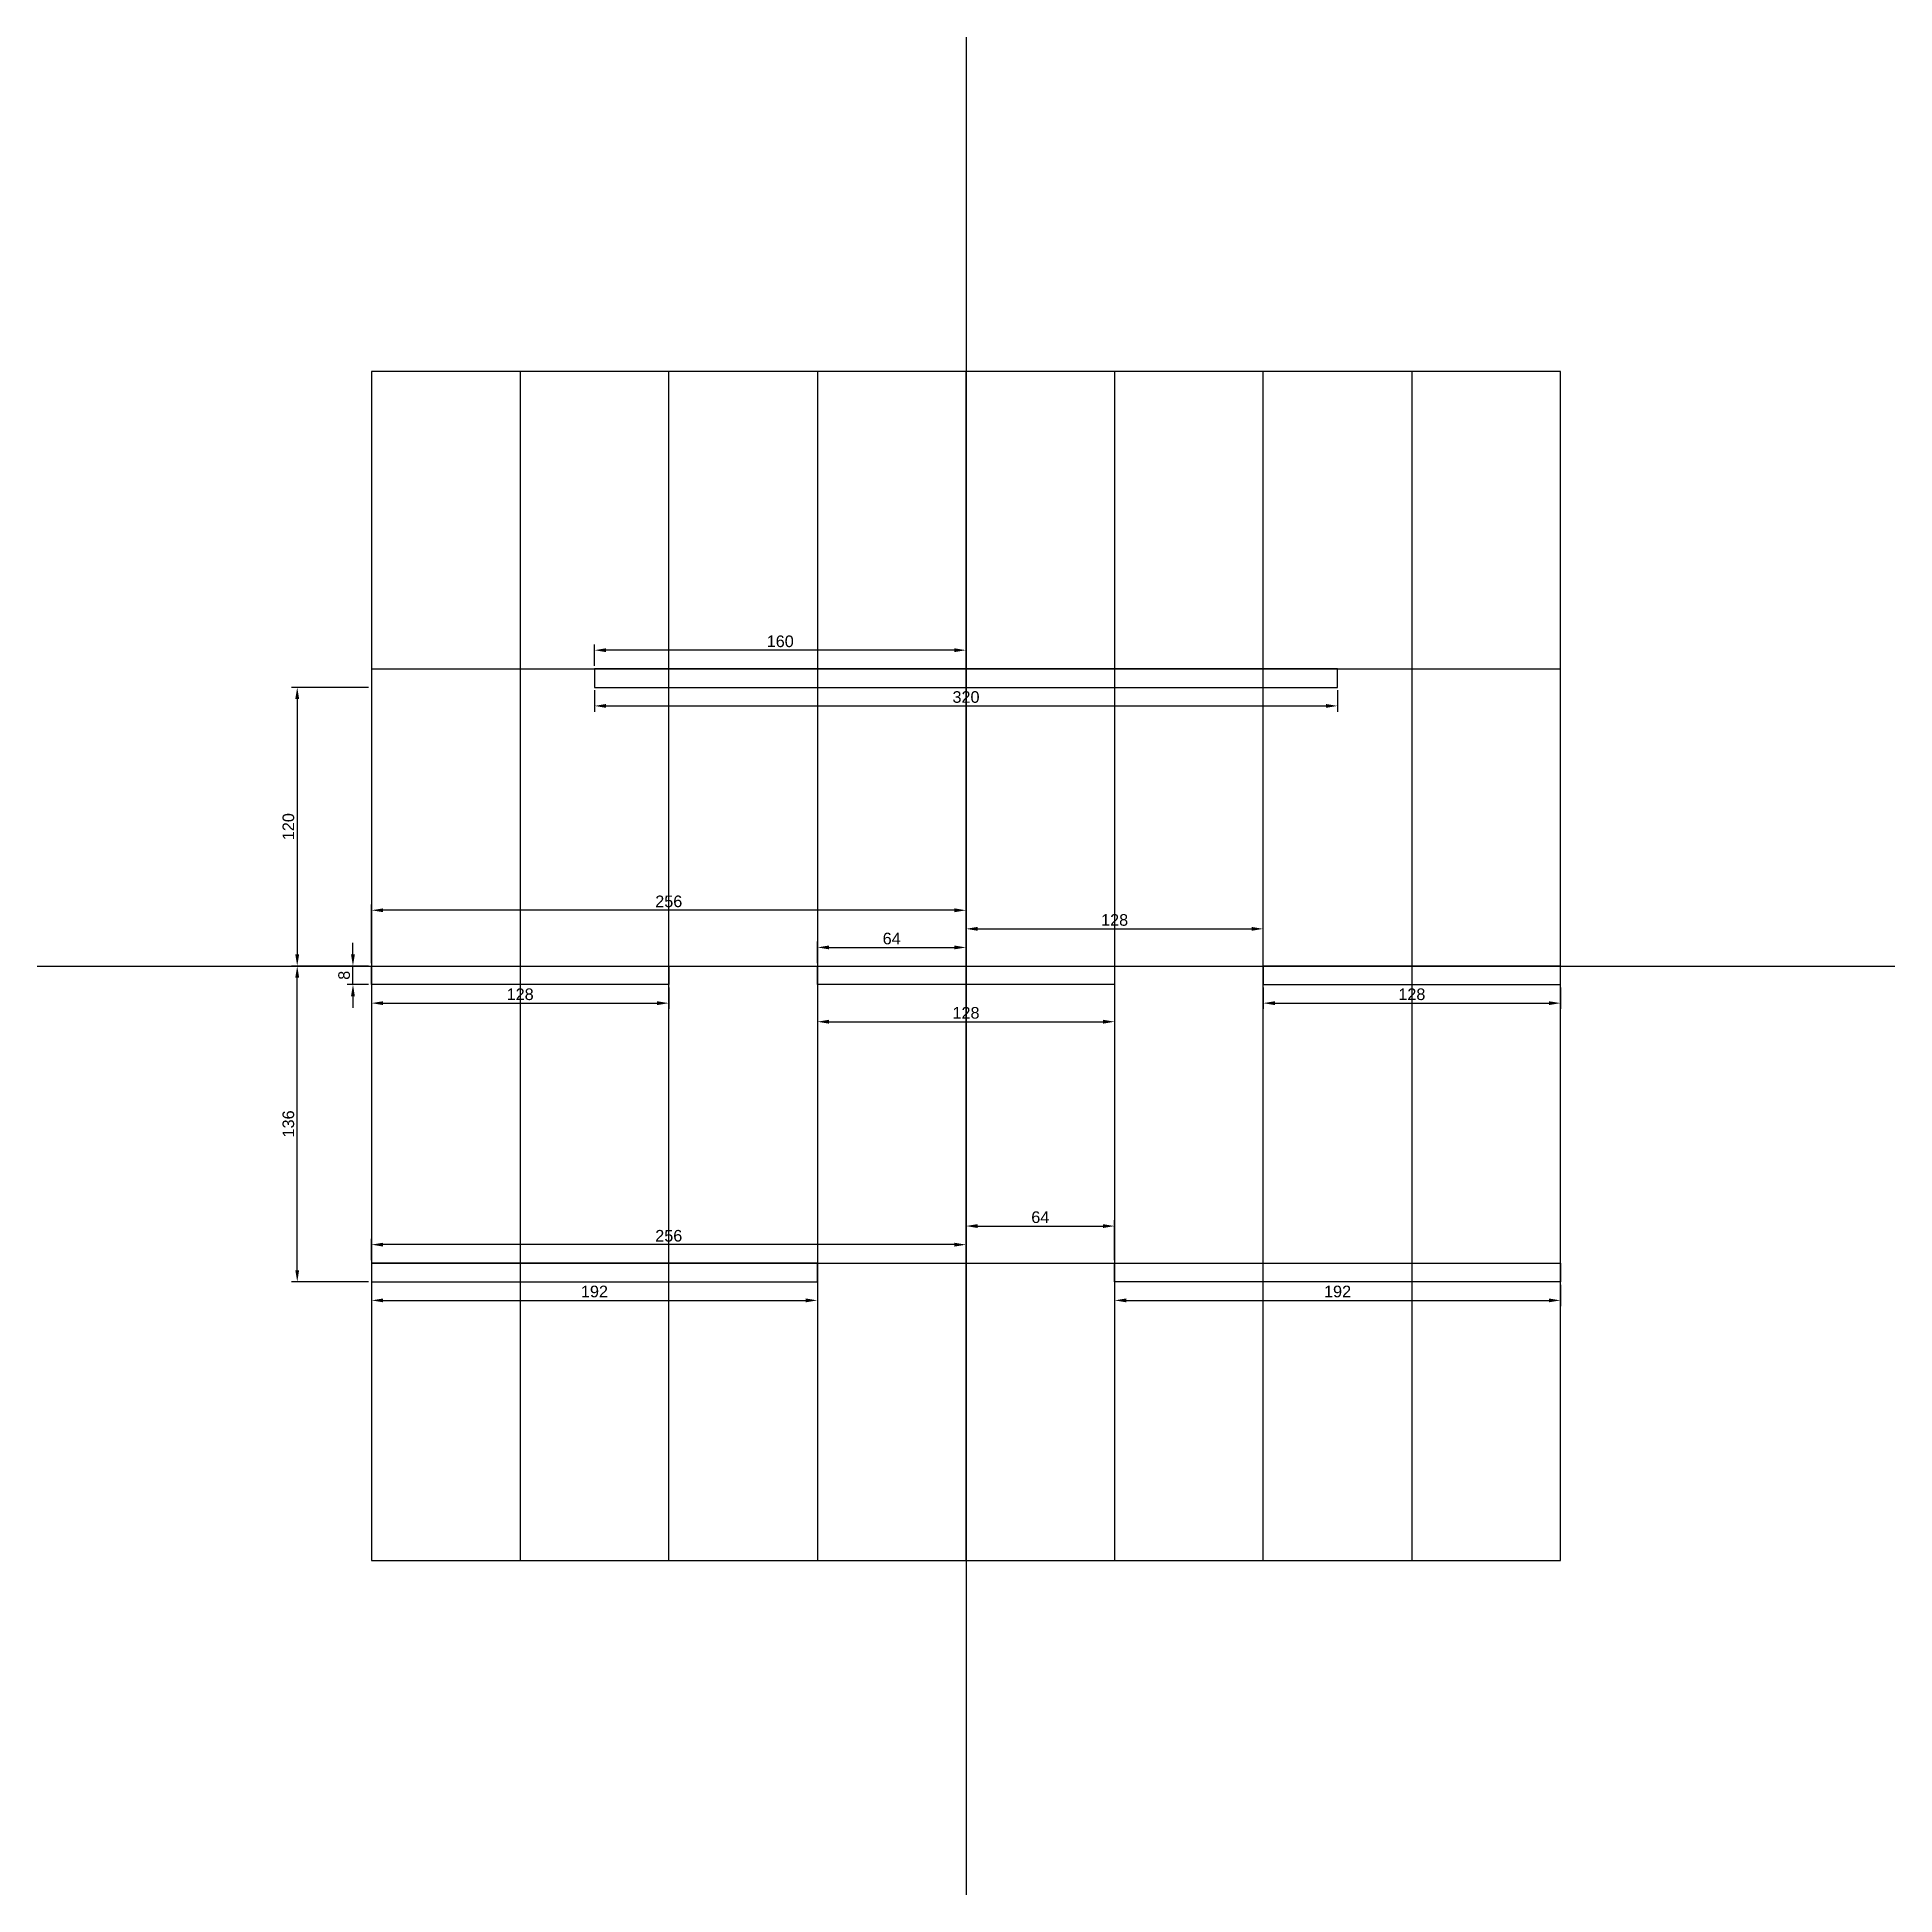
# Model space of a CAD drawing. Header units: millimetres. Extents: x -400 to 400, y -400 to 400.
import ezdxf

# ---------------------------------------------------------------- set-up
doc = ezdxf.new("R2010")
doc.units = ezdxf.units.MM
for name, color, linetype in [('border', 24, 'Continuous'), ('meas2', 160, 'Continuous'), ('stage', 160, 'Continuous')]:
    doc.layers.add(name, color=color, linetype=linetype)
doc.layers.add('grid', color=7, linetype='Continuous', true_color=0x6e6e6e)
doc.layers.add('grid2', color=7, linetype='Continuous', true_color=0xb0b0b0)
doc.styles.get("Standard").update_dxf_attribs({"font": 'arial.ttf'})
doc.dimstyles.new('Annotative', dxfattribs={"dimscale": 0, "dimtxt": 2.5, "dimasz": 2.5, "dimexe": 1.25, "dimexo": 0.625, "dimtad": 1, "dimtxsty": 'Standard', "dimcen": 2.5, "dimadec": 0, "dimazin": 0, "dimtfac": 1, "dimtmove": 0, "dimatfit": 3, "dimfxl": 1, "dimarcsym": 0})

# ---------------------------------------------------------------- blocks, each defined once
blk = doc.blocks.new('*D32')
at = {"layer": 'Defpoints', "color": 0, "transparency": 16777216}
for p in [(-264, 0), (-256, 0), (-256, -8)]:
    blk.add_point(p, dxfattribs=at)
at = {"layer": 'meas2', "color": 0, "lineweight": -2, "transparency": 16777216}
for p, q in [((-264, 5), (-264, 10)), ((-257.25, 0), (-266.5, 0)), ((-264, -8), (-264, 0)), ((-257.25, -8), (-266.5, -8)), ((-264, -13), (-264, -18))]:
    blk.add_line(p, q, dxfattribs=at)
at = {"layer": 'meas2', "color": 0, "transparency": 16777216}
for points in [[(-264.83, 5), (-263.17, 5), (-264, 0)], [(-264.83, -13), (-263.17, -13), (-264, -8)]]:
    blk.add_solid(points, dxfattribs=at)
at = {"layer": 'meas2', "color": 0, "transparency": 16777216, "insert": (-267.8, -4), "char_height": 5, "attachment_point": 5, "rotation": 90}
blk.add_mtext('8', dxfattribs=at)
blk = doc.blocks.new('*D33')
at = {"layer": 'Defpoints', "color": 0, "transparency": 16777216}
for p in [(0, 8), (-64, 0), (0, 0)]:
    blk.add_point(p, dxfattribs=at)
at = {"layer": 'meas2', "color": 0, "lineweight": -2, "transparency": 16777216}
for p, q in [((-64, 1.25), (-64, 10.5)), ((-59, 8), (-5, 8)), ((0, 1.25), (0, 10.5))]:
    blk.add_line(p, q, dxfattribs=at)
at = {"layer": 'meas2', "color": 0, "transparency": 16777216}
for points in [[(-59, 8.83), (-59, 7.17), (-64, 8)], [(-5, 8.83), (-5, 7.17), (0, 8)]]:
    blk.add_solid(points, dxfattribs=at)
at = {"layer": 'meas2', "color": 0, "transparency": 16777216, "insert": (-32, 11.8), "char_height": 5, "attachment_point": 5}
blk.add_mtext('64', dxfattribs=at)
blk = doc.blocks.new('*D34')
at = {"layer": 'Defpoints', "color": 0, "transparency": 16777216}
for p in [(-256, 24), (-256, 0), (0, 0)]:
    blk.add_point(p, dxfattribs=at)
at = {"layer": 'meas2', "color": 0, "lineweight": -2, "transparency": 16777216}
for p, q in [((-256, 1.25), (-256, 26.5)), ((-5, 24), (-251, 24)), ((0, 1.25), (0, 26.5))]:
    blk.add_line(p, q, dxfattribs=at)
at = {"layer": 'meas2', "color": 0, "transparency": 16777216}
for points in [[(-251, 24.83), (-251, 23.17), (-256, 24)], [(-5, 24.83), (-5, 23.17), (0, 24)]]:
    blk.add_solid(points, dxfattribs=at)
at = {"layer": 'meas2', "color": 0, "transparency": 16777216, "insert": (-128, 27.8), "char_height": 5, "attachment_point": 5}
blk.add_mtext('256', dxfattribs=at)
blk = doc.blocks.new('*D35')
at = {"layer": 'Defpoints', "color": 0, "transparency": 16777216}
for p in [(128, 16), (0, 0), (128, 0)]:
    blk.add_point(p, dxfattribs=at)
at = {"layer": 'meas2', "color": 0, "lineweight": -2, "transparency": 16777216}
for p, q in [((0, 1.25), (0, 18.5)), ((5, 16), (123, 16)), ((128, 1.25), (128, 18.5))]:
    blk.add_line(p, q, dxfattribs=at)
at = {"layer": 'meas2', "color": 0, "transparency": 16777216}
for points in [[(5, 16.83), (5, 15.17), (0, 16)], [(123, 16.83), (123, 15.17), (128, 16)]]:
    blk.add_solid(points, dxfattribs=at)
at = {"layer": 'meas2', "color": 0, "transparency": 16777216, "insert": (64, 19.8), "char_height": 5, "attachment_point": 5}
blk.add_mtext('128', dxfattribs=at)
blk = doc.blocks.new('*D36')
at = {"layer": 'Defpoints', "color": 0, "transparency": 16777216}
for p in [(-256, -120), (-256, -128), (0, -128)]:
    blk.add_point(p, dxfattribs=at)
at = {"layer": 'meas2', "color": 0, "lineweight": -2, "transparency": 16777216}
for p, q in [((-256, -126.75), (-256, -117.5)), ((-5, -120), (-251, -120)), ((0, -126.75), (0, -117.5))]:
    blk.add_line(p, q, dxfattribs=at)
at = {"layer": 'meas2', "color": 0, "transparency": 16777216}
for points in [[(-251, -119.17), (-251, -120.83), (-256, -120)], [(-5, -119.17), (-5, -120.83), (0, -120)]]:
    blk.add_solid(points, dxfattribs=at)
at = {"layer": 'meas2', "color": 0, "transparency": 16777216, "insert": (-128, -116.2), "char_height": 5, "attachment_point": 5}
blk.add_mtext('256', dxfattribs=at)
blk = doc.blocks.new('*D37')
at = {"layer": 'Defpoints', "color": 0, "transparency": 16777216}
for p in [(64, -112), (0, -128), (64, -128)]:
    blk.add_point(p, dxfattribs=at)
at = {"layer": 'meas2', "color": 0, "lineweight": -2, "transparency": 16777216}
for p, q in [((0, -126.75), (0, -109.5)), ((5, -112), (59, -112)), ((64, -126.75), (64, -109.5))]:
    blk.add_line(p, q, dxfattribs=at)
at = {"layer": 'meas2', "color": 0, "transparency": 16777216}
for points in [[(5, -111.17), (5, -112.83), (0, -112)], [(59, -111.17), (59, -112.83), (64, -112)]]:
    blk.add_solid(points, dxfattribs=at)
at = {"layer": 'meas2', "color": 0, "transparency": 16777216, "insert": (32, -108.2), "char_height": 5, "attachment_point": 5}
blk.add_mtext('64', dxfattribs=at)
blk = doc.blocks.new('*D38')
at = {"layer": 'Defpoints', "color": 0, "transparency": 16777216}
for p in [(-160, 136), (-160, 128), (0, 128)]:
    blk.add_point(p, dxfattribs=at)
at = {"layer": 'meas2', "color": 0, "lineweight": -2, "transparency": 16777216}
for p, q in [((-160, 129.25), (-160, 138.5)), ((-5, 136), (-155, 136)), ((0, 129.25), (0, 138.5))]:
    blk.add_line(p, q, dxfattribs=at)
at = {"layer": 'meas2', "color": 0, "transparency": 16777216}
for points in [[(-155, 136.83), (-155, 135.17), (-160, 136)], [(-5, 136.83), (-5, 135.17), (0, 136)]]:
    blk.add_solid(points, dxfattribs=at)
at = {"layer": 'meas2', "color": 0, "transparency": 16777216, "insert": (-80, 139.8), "char_height": 5, "attachment_point": 5}
blk.add_mtext('160', dxfattribs=at)
blk = doc.blocks.new('*D39')
at = {"layer": 'Defpoints', "color": 0, "transparency": 16777216}
for p in [(-256, 120), (-288, 0), (-256, 0)]:
    blk.add_point(p, dxfattribs=at)
at = {"layer": 'meas2', "color": 0, "lineweight": -2, "transparency": 16777216}
for p, q in [((-257.25, 120), (-290.5, 120)), ((-288, 115), (-288, 5)), ((-257.25, 0), (-290.5, 0))]:
    blk.add_line(p, q, dxfattribs=at)
at = {"layer": 'meas2', "color": 0, "transparency": 16777216}
for points in [[(-288.83, 115), (-287.17, 115), (-288, 120)], [(-288.83, 5), (-287.17, 5), (-288, 0)]]:
    blk.add_solid(points, dxfattribs=at)
at = {"layer": 'meas2', "color": 0, "transparency": 16777216, "insert": (-291.8, 60), "char_height": 5, "attachment_point": 5, "rotation": 90}
blk.add_mtext('120', dxfattribs=at)
blk = doc.blocks.new('*D40')
at = {"layer": 'Defpoints', "color": 0, "transparency": 16777216}
for p in [(-288, 0), (-256, 0), (-256, -136)]:
    blk.add_point(p, dxfattribs=at)
at = {"layer": 'meas2', "color": 0, "lineweight": -2, "transparency": 16777216}
for p, q in [((-257.25, 0), (-290.5, 0)), ((-288, -131), (-288, -5)), ((-257.25, -136), (-290.5, -136))]:
    blk.add_line(p, q, dxfattribs=at)
at = {"layer": 'meas2', "color": 0, "transparency": 16777216}
for points in [[(-288.83, -5), (-287.17, -5), (-288, 0)], [(-288.83, -131), (-287.17, -131), (-288, -136)]]:
    blk.add_solid(points, dxfattribs=at)
at = {"layer": 'meas2', "color": 0, "transparency": 16777216, "insert": (-291.8, -68), "char_height": 5, "attachment_point": 5, "rotation": 90}
blk.add_mtext('136', dxfattribs=at)
blk = doc.blocks.new('*D41')
at = {"layer": 'Defpoints', "color": 0, "transparency": 16777216}
for p in [(-160, 120), (160, 120), (160, 112)]:
    blk.add_point(p, dxfattribs=at)
at = {"layer": 'meas2', "color": 0, "lineweight": -2, "transparency": 16777216}
for p, q in [((-160, 118.75), (-160, 109.5)), ((-155, 112), (155, 112)), ((160, 118.75), (160, 109.5))]:
    blk.add_line(p, q, dxfattribs=at)
at = {"layer": 'meas2', "color": 0, "transparency": 16777216}
for points in [[(-155, 112.83), (-155, 111.17), (-160, 112)], [(155, 112.83), (155, 111.17), (160, 112)]]:
    blk.add_solid(points, dxfattribs=at)
at = {"layer": 'meas2', "color": 0, "transparency": 16777216, "insert": (0, 115.8), "char_height": 5, "attachment_point": 5}
blk.add_mtext('320', dxfattribs=at)
blk = doc.blocks.new('*D42')
at = {"layer": 'Defpoints', "color": 0, "transparency": 16777216}
for p in [(128, -8), (256, -8), (256, -16)]:
    blk.add_point(p, dxfattribs=at)
at = {"layer": 'meas2', "color": 0, "lineweight": -2, "transparency": 16777216}
for p, q in [((128, -9.25), (128, -18.5)), ((133, -16), (251, -16)), ((256, -9.25), (256, -18.5))]:
    blk.add_line(p, q, dxfattribs=at)
at = {"layer": 'meas2', "color": 0, "transparency": 16777216}
for points in [[(133, -15.17), (133, -16.83), (128, -16)], [(251, -15.17), (251, -16.83), (256, -16)]]:
    blk.add_solid(points, dxfattribs=at)
at = {"layer": 'meas2', "color": 0, "transparency": 16777216, "insert": (192, -12.2), "char_height": 5, "attachment_point": 5}
blk.add_mtext('128', dxfattribs=at)
blk = doc.blocks.new('*D43')
at = {"layer": 'Defpoints', "color": 0, "transparency": 16777216}
for p in [(-64, -8), (64, -8), (64, -24)]:
    blk.add_point(p, dxfattribs=at)
at = {"layer": 'meas2', "color": 0, "lineweight": -2, "transparency": 16777216}
for p, q in [((-64, -9.25), (-64, -26.5)), ((64, -9.25), (64, -26.5)), ((-59, -24), (59, -24))]:
    blk.add_line(p, q, dxfattribs=at)
at = {"layer": 'meas2', "color": 0, "transparency": 16777216}
for points in [[(-59, -23.17), (-59, -24.83), (-64, -24)], [(59, -23.17), (59, -24.83), (64, -24)]]:
    blk.add_solid(points, dxfattribs=at)
at = {"layer": 'meas2', "color": 0, "transparency": 16777216, "insert": (0, -20.2), "char_height": 5, "attachment_point": 5}
blk.add_mtext('128', dxfattribs=at)
blk = doc.blocks.new('*D44')
at = {"layer": 'Defpoints', "color": 0, "transparency": 16777216}
for p in [(-256, -8), (-128, -8), (-128, -16)]:
    blk.add_point(p, dxfattribs=at)
at = {"layer": 'meas2', "color": 0, "lineweight": -2, "transparency": 16777216}
for p, q in [((-256, -9.25), (-256, -18.5)), ((-251, -16), (-133, -16)), ((-128, -9.25), (-128, -18.5))]:
    blk.add_line(p, q, dxfattribs=at)
at = {"layer": 'meas2', "color": 0, "transparency": 16777216}
for points in [[(-251, -15.17), (-251, -16.83), (-256, -16)], [(-133, -15.17), (-133, -16.83), (-128, -16)]]:
    blk.add_solid(points, dxfattribs=at)
at = {"layer": 'meas2', "color": 0, "transparency": 16777216, "insert": (-192, -12.2), "char_height": 5, "attachment_point": 5}
blk.add_mtext('128', dxfattribs=at)
blk = doc.blocks.new('*D45')
at = {"layer": 'Defpoints', "color": 0, "transparency": 16777216}
for p in [(-256, -136), (-64, -136), (-64, -144)]:
    blk.add_point(p, dxfattribs=at)
at = {"layer": 'meas2', "color": 0, "lineweight": -2, "transparency": 16777216}
for p, q in [((-256, -137.25), (-256, -146.5)), ((-251, -144), (-69, -144)), ((-64, -137.25), (-64, -146.5))]:
    blk.add_line(p, q, dxfattribs=at)
at = {"layer": 'meas2', "color": 0, "transparency": 16777216}
for points in [[(-251, -143.17), (-251, -144.83), (-256, -144)], [(-69, -143.17), (-69, -144.83), (-64, -144)]]:
    blk.add_solid(points, dxfattribs=at)
at = {"layer": 'meas2', "color": 0, "transparency": 16777216, "insert": (-160, -140.2), "char_height": 5, "attachment_point": 5}
blk.add_mtext('192', dxfattribs=at)
blk = doc.blocks.new('*D46')
at = {"layer": 'Defpoints', "color": 0, "transparency": 16777216}
for p in [(64, -136), (256, -136), (256, -144)]:
    blk.add_point(p, dxfattribs=at)
at = {"layer": 'meas2', "color": 0, "lineweight": -2, "transparency": 16777216}
for p, q in [((64, -137.25), (64, -146.5)), ((69, -144), (251, -144)), ((256, -137.25), (256, -146.5))]:
    blk.add_line(p, q, dxfattribs=at)
at = {"layer": 'meas2', "color": 0, "transparency": 16777216}
for points in [[(69, -143.17), (69, -144.83), (64, -144)], [(251, -143.17), (251, -144.83), (256, -144)]]:
    blk.add_solid(points, dxfattribs=at)
at = {"layer": 'meas2', "color": 0, "transparency": 16777216, "insert": (160, -140.2), "char_height": 5, "attachment_point": 5}
blk.add_mtext('192', dxfattribs=at)

msp = doc.modelspace()

# ---------------------------------------------------------------- linework, layer by layer
at = {"layer": 'border'}
msp.add_lwpolyline([(-256, -256), (256, -256), (256, 256), (-256, 256)], close=True, dxfattribs=at)
at = {"layer": 'grid'}
for p, q in [((-192, 256), (-192, -256)), ((-128, -256), (-128, 256)), ((-64, 256), (-64, -256)), ((0, -256), (0, 256)), ((64, 256), (64, -256)), ((128, -256), (128, 256)), ((192, 256), (192, -256)), ((-256, 128), (256, 128)), ((-256, 0), (256, 0)), ((-256, -128), (256, -128))]:
    msp.add_line(p, q, dxfattribs=at)
at = {"layer": 'grid2'}
for p, q in [((0, 400), (0, -400)), ((-400, 0), (400, 0))]:
    msp.add_line(p, q, dxfattribs=at)
at = {"layer": 'stage'}
for points in [[(-160, 120), (160, 120), (160, 128), (-160, 128)], [(-256, 0), (-128, 0), (-128, -8), (-256, -8)], [(-64, 0), (64, 0), (64, -8), (-64, -8)], [(256, 0), (128, 0), (128, -8), (256, -8)], [(-256, -136), (-64, -136), (-64, -128), (-256, -128)], [(256, -136), (64, -136), (64, -128), (256, -128)]]:
    msp.add_lwpolyline(points, close=True, dxfattribs=at)

# ---------------------------------------------------------------- dimensions: what is measured, and where the dimension line sits
at = {"layer": 'meas2'}
for base, p1, p2, picture, middle in [((-160, 136), (0, 128), (-160, 128), '*D38', (-80, 139.803)), ((160, 112), (-160, 120), (160, 120), '*D41', (0, 115.805)), ((-256, 24), (0, 0), (-256, 0), '*D34', (-128, 27.803)), ((128, 16), (0, 0), (128, 0), '*D35', (64, 19.803)), ((0, 8), (-64, 0), (0, 0), '*D33', (-32, 11.803)), ((-128, -16), (-256, -8), (-128, -8), '*D44', (-192, -12.197)), ((64, -24), (-64, -8), (64, -8), '*D43', (0, -20.197)), ((256, -16), (128, -8), (256, -8), '*D42', (192, -12.197)), ((64, -112), (0, -128), (64, -128), '*D37', (32, -108.197)), ((-256, -120), (0, -128), (-256, -128), '*D36', (-128, -116.197)), ((-64, -144), (-256, -136), (-64, -136), '*D45', (-160, -140.197)), ((256, -144), (64, -136), (256, -136), '*D46', (160, -140.197))]:
    dim = msp.add_linear_dim(base=base, p1=p1, p2=p2, dimstyle='Annotative', dxfattribs=at)
    dim.commit()
    dim.dimension.update_dxf_attribs({"geometry": picture, "text_midpoint": middle})
for base, p1, picture, middle in [((-288, 0), (-256, 120), '*D39', (-291.803, 60)), ((-264, 0), (-256, -8), '*D32', (-267.803, -4)), ((-288, 0), (-256, -136), '*D40', (-291.805, -68))]:
    dim = msp.add_linear_dim(base=base, p1=p1, p2=(-256, 0), angle=90, dimstyle='Annotative', dxfattribs=at)
    dim.commit()
    dim.dimension.update_dxf_attribs({"geometry": picture, "text_midpoint": middle})

doc.saveas('drawing.dxf')
